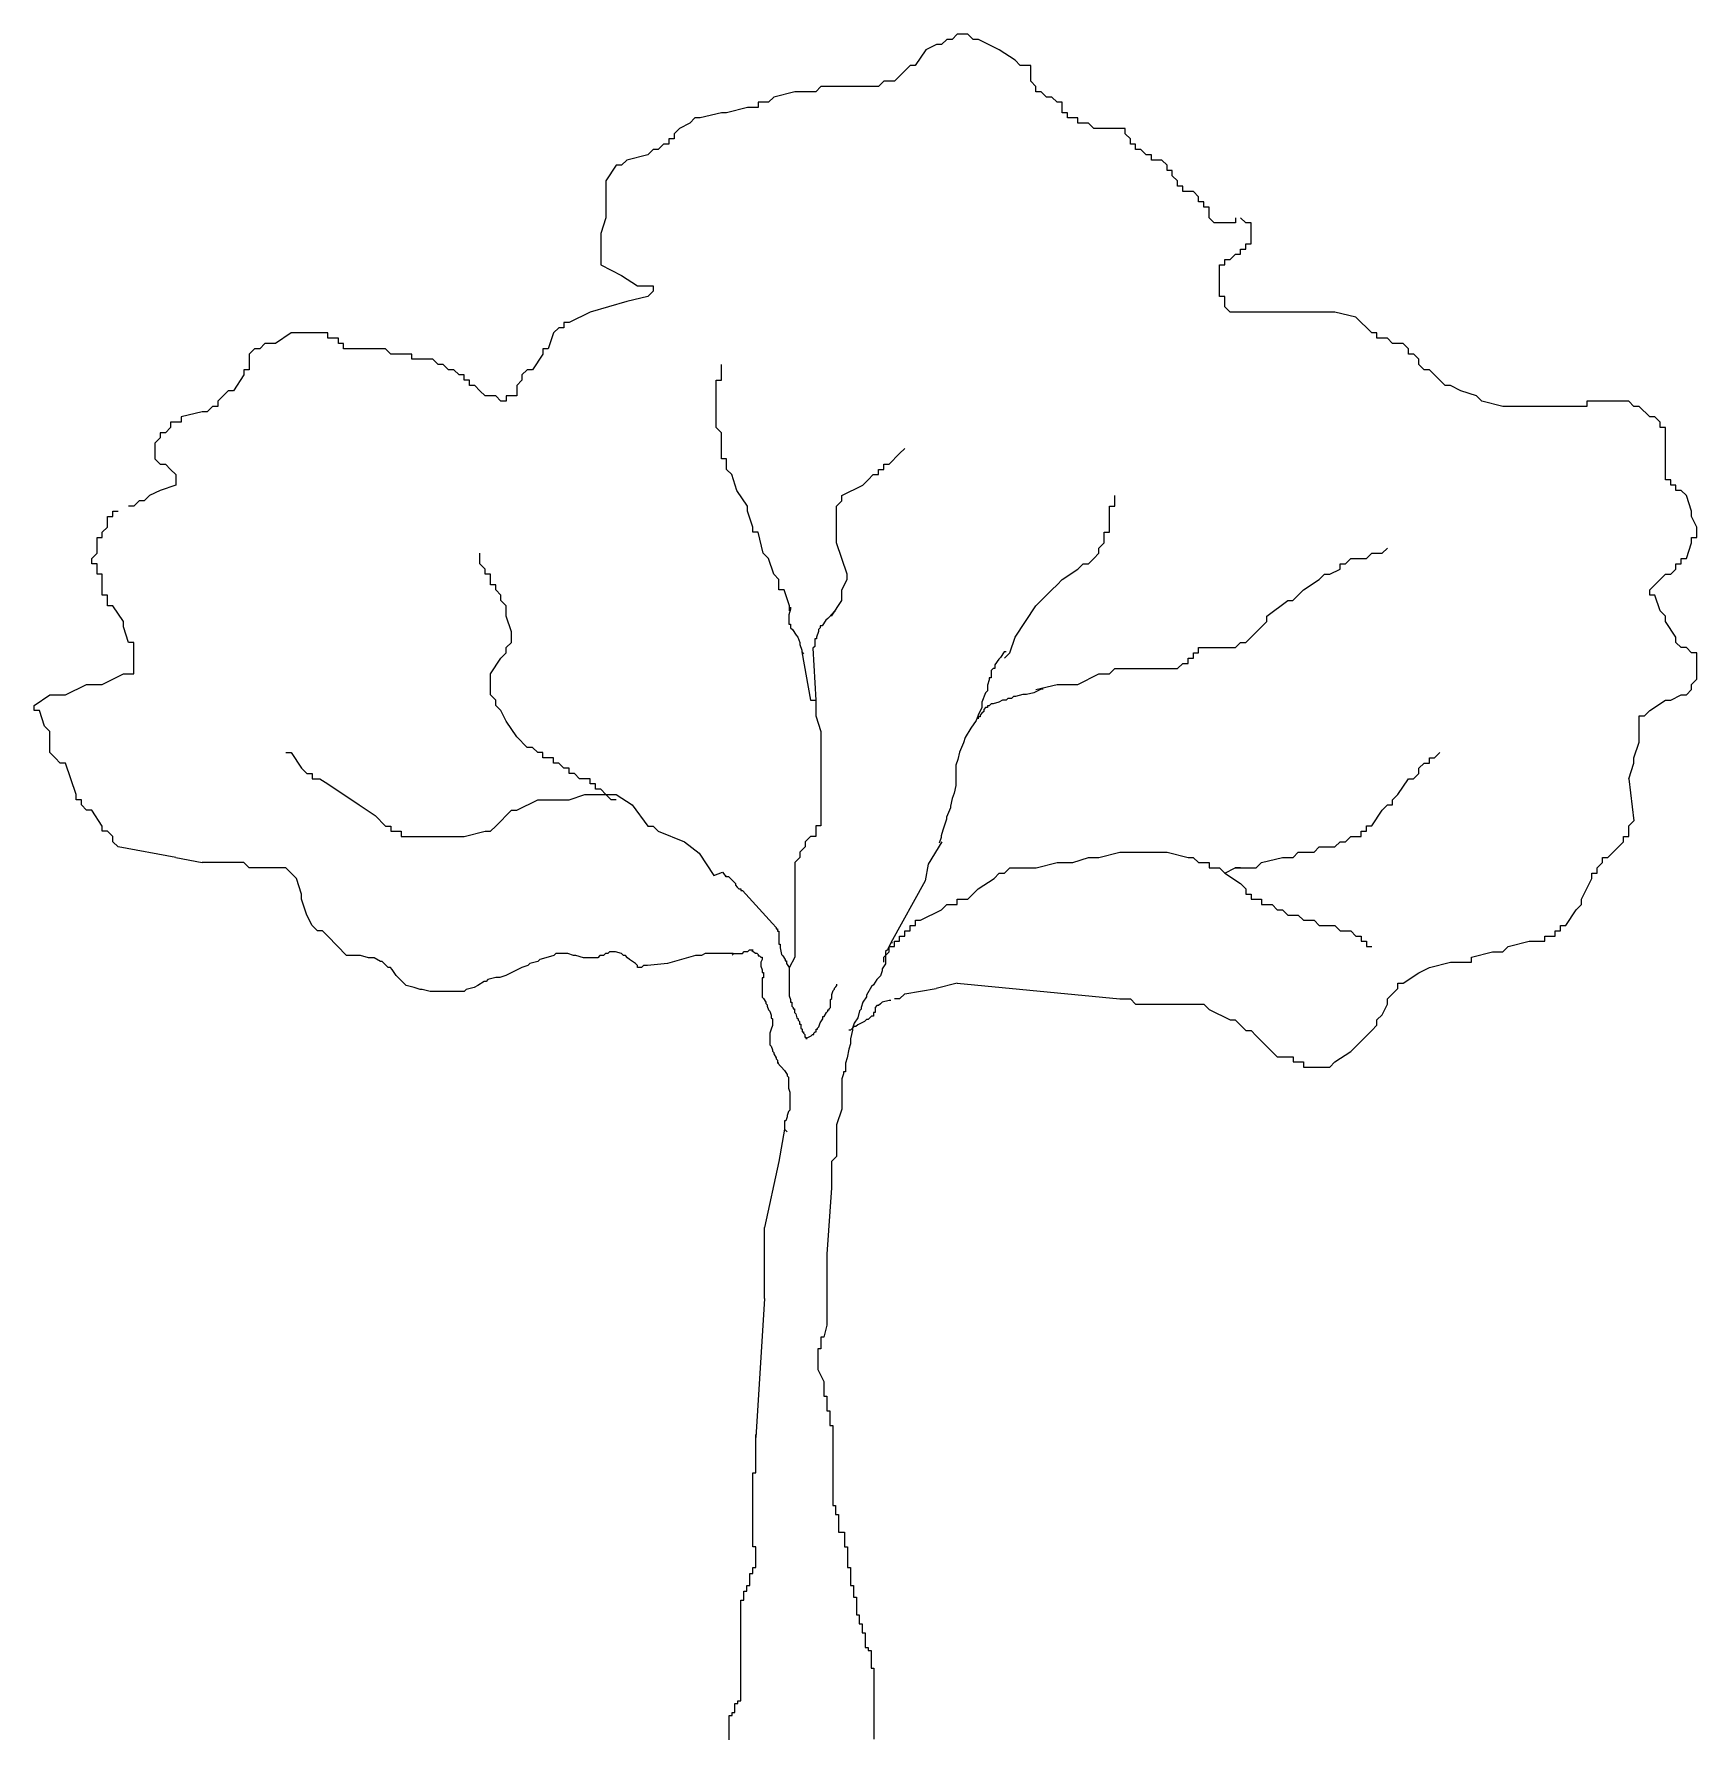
# Model space of a CAD drawing. Extents: x -1.95 to 2.72, y 0 to 4.79.
import ezdxf

# ---------------------------------------------------------------- set-up
doc = ezdxf.new("R2010")
doc.units = 0
doc.header["$MEASUREMENT"] = 0
doc.layers.add('P-ARVORE', color=2, linetype='CONTINUOUS')

msp = doc.modelspace()

# ---------------------------------------------------------------- linework, layer by layer
at = {"layer": 'P-ARVORE'}
for p, q in [((0.5526, 4.7472), (0.523, 4.703)), ((0.5821, 4.762), (0.5526, 4.7472)), ((0.5969, 4.762), (0.5821, 4.762)), ((0.6114, 4.7766), (0.5969, 4.762)), ((0.6261, 4.7766), (0.6114, 4.7766)), ((0.6409, 4.7914), (0.6261, 4.7766)), ((0.6705, 4.7914), (0.6409, 4.7914)), ((0.6853, 4.7766), (0.6705, 4.7914)), ((0.7001, 4.7766), (0.6853, 4.7766)), ((0.7589, 4.7472), (0.7001, 4.7766)), ((0.8033, 4.7178), (0.7589, 4.7472)), ((0.5082, 4.703), (0.4938, 4.6882)), ((0.523, 4.703), (0.5082, 4.703)), ((0.8177, 4.703), (0.8033, 4.7178)), ((0.8472, 4.703), (0.8177, 4.703)), ((0.8472, 4.6588), (0.8472, 4.703)), ((0.4346, 4.6588), (0.4198, 4.6439)), ((0.4642, 4.6588), (0.4346, 4.6588)), ((0.479, 4.6736), (0.4642, 4.6588)), ((0.4938, 4.6882), (0.479, 4.6736)), ((0.862, 4.6439), (0.8472, 4.6588)), ((0.1252, 4.6145), (0.1104, 4.6)), ((0.1843, 4.6294), (0.1252, 4.6145)), ((0.2431, 4.6294), (0.1843, 4.6294)), ((0.2579, 4.6439), (0.2431, 4.6294)), ((0.4198, 4.6439), (0.2579, 4.6439)), ((0.862, 4.6294), (0.862, 4.6439)), ((0.8768, 4.6294), (0.862, 4.6294)), ((0.8916, 4.6145), (0.8768, 4.6294)), ((0.9064, 4.6145), (0.8916, 4.6145)), ((0.9212, 4.6), (0.9064, 4.6145)), ((-0.096, 4.5558), (-0.1107, 4.5409)), ((-0.0812, 4.5558), (-0.096, 4.5558)), ((-0.022, 4.5703), (-0.0812, 4.5558)), ((-0.0076, 4.5703), (-0.022, 4.5703)), ((0.0516, 4.5851), (-0.0076, 4.5703)), ((0.0812, 4.5851), (0.0516, 4.5851)), ((0.1104, 4.6), (0.0812, 4.6)), ((0.0812, 4.6), (0.0812, 4.5851)), ((0.9356, 4.6), (0.9212, 4.6)), ((0.9356, 4.5703), (0.9356, 4.6)), ((0.9504, 4.5703), (0.9356, 4.5703)), ((0.9504, 4.5558), (0.9504, 4.5703)), ((0.98, 4.5558), (0.9504, 4.5558)), ((0.98, 4.5409), (0.98, 4.5558)), ((-0.1399, 4.5261), (-0.1547, 4.5115)), ((-0.1547, 4.5115), (-0.1547, 4.4967)), ((-0.1107, 4.5409), (-0.1399, 4.5261)), ((1.0096, 4.5409), (0.98, 4.5409)), ((1.0244, 4.5261), (1.0096, 4.5409)), ((1.1127, 4.5261), (1.0244, 4.5261)), ((1.1127, 4.5115), (1.1127, 4.5261)), ((1.1275, 4.4967), (1.1127, 4.5115)), ((-0.2139, 4.4673), (-0.2283, 4.4525)), ((-0.1991, 4.4673), (-0.2139, 4.4673)), ((-0.1843, 4.4819), (-0.1991, 4.4673)), ((-0.1695, 4.4819), (-0.1843, 4.4819)), ((-0.1547, 4.4967), (-0.1695, 4.4967)), ((-0.1695, 4.4967), (-0.1695, 4.4819)), ((1.1275, 4.4819), (1.1275, 4.4967)), ((1.1419, 4.4819), (1.1275, 4.4819)), ((1.1419, 4.4673), (1.1419, 4.4819)), ((1.1567, 4.4673), (1.1419, 4.4673)), ((1.1715, 4.4525), (1.1567, 4.4673)), ((-0.3171, 4.4231), (-0.3463, 4.3789)), ((-0.3023, 4.4231), (-0.3171, 4.4231)), ((-0.2875, 4.4376), (-0.3023, 4.4231)), ((-0.2283, 4.4525), (-0.2875, 4.4376)), ((1.1863, 4.4525), (1.1715, 4.4525)), ((1.1863, 4.4376), (1.1863, 4.4525)), ((1.2159, 4.4376), (1.1863, 4.4376)), ((1.2307, 4.4231), (1.2159, 4.4376)), ((1.2307, 4.4083), (1.2307, 4.4231)), ((-0.3463, 4.3789), (-0.3463, 4.2756)), ((1.2451, 4.4083), (1.2307, 4.4083)), ((1.2451, 4.3934), (1.2451, 4.4083)), ((1.2599, 4.3789), (1.2451, 4.3934)), ((1.2599, 4.364), (1.2599, 4.3789)), ((1.2747, 4.364), (1.2599, 4.364)), ((1.2747, 4.3492), (1.2747, 4.364)), ((1.3042, 4.3492), (1.2747, 4.3492)), ((1.319, 4.3346), (1.3042, 4.3492)), ((1.319, 4.3198), (1.319, 4.3346)), ((1.3338, 4.3198), (1.319, 4.3198)), ((1.3338, 4.305), (1.3338, 4.3198)), ((-0.3463, 4.2756), (-0.361, 4.2314)), ((1.3482, 4.305), (1.3338, 4.305)), ((1.3482, 4.2756), (1.3482, 4.305)), ((1.363, 4.261), (1.3482, 4.2756)), ((1.4222, 4.2756), (1.4222, 4.261)), ((1.4514, 4.261), (1.437, 4.2756)), ((-0.361, 4.2314), (-0.361, 4.1429)), ((1.4222, 4.261), (1.363, 4.261)), ((1.4662, 4.261), (1.4514, 4.261)), ((1.4662, 4.202), (1.4662, 4.261)), ((1.4074, 4.1578), (1.4222, 4.1726)), ((1.4222, 4.1726), (1.437, 4.1726)), ((1.437, 4.1726), (1.437, 4.1871)), ((1.437, 4.1871), (1.4514, 4.1871)), ((1.4514, 4.1871), (1.4514, 4.202)), ((1.4514, 4.202), (1.4662, 4.202)), ((-0.361, 4.1429), (-0.3023, 4.1135)), ((1.3778, 4.0545), (1.3778, 4.1429)), ((1.3778, 4.1429), (1.3926, 4.1429)), ((1.3926, 4.1429), (1.3926, 4.1578)), ((1.3926, 4.1578), (1.4074, 4.1578)), ((-0.3023, 4.1135), (-0.2579, 4.0841)), ((-0.2579, 4.0841), (-0.2139, 4.0841)), ((-0.2139, 4.0841), (-0.2139, 4.0693)), ((-0.2875, 4.0399), (-0.3906, 4.0103)), ((-0.2283, 4.0545), (-0.2875, 4.0399)), ((-0.2139, 4.0693), (-0.2283, 4.0545)), ((1.3926, 4.0545), (1.3778, 4.0545)), ((1.3926, 4.0251), (1.3926, 4.0545)), ((-0.4494, 3.9809), (-0.4642, 3.9809)), ((-0.4642, 3.9809), (-0.4642, 3.966)), ((-0.3906, 4.0103), (-0.4494, 3.9809)), ((1.4074, 4.0103), (1.3926, 4.0251)), ((1.7021, 4.0103), (1.4074, 4.0103)), ((1.7609, 3.9957), (1.7021, 4.0103)), ((1.7609, 3.9957), (1.8052, 3.9515)), ((-1.2307, 3.9515), (-1.2747, 3.9218)), ((-1.1275, 3.9515), (-1.2307, 3.9515)), ((-1.1275, 3.9366), (-1.1275, 3.9515)), ((-1.0979, 3.9366), (-1.1275, 3.9366)), ((-1.0979, 3.9218), (-1.0979, 3.9366)), ((-0.4938, 3.9515), (-0.5086, 3.9073)), ((-0.479, 3.966), (-0.4938, 3.9515)), ((-0.4642, 3.966), (-0.479, 3.966)), ((1.82, 3.9515), (1.8052, 3.9515)), ((1.82, 3.9366), (1.82, 3.9515)), ((1.8496, 3.9366), (1.82, 3.9366)), ((1.864, 3.9218), (1.8496, 3.9366)), ((-1.3338, 3.9073), (-1.3486, 3.8924)), ((-1.3486, 3.8924), (-1.3486, 3.8482)), ((-1.319, 3.9073), (-1.3338, 3.9073)), ((-1.3042, 3.9218), (-1.319, 3.9073)), ((-1.2747, 3.9218), (-1.3042, 3.9218)), ((-1.0831, 3.9218), (-1.0979, 3.9218)), ((-1.0831, 3.9073), (-1.0831, 3.9218)), ((-0.9652, 3.9073), (-1.0831, 3.9073)), ((-0.9508, 3.8924), (-0.9652, 3.9073)), ((-0.8916, 3.8924), (-0.9508, 3.8924)), ((-0.8916, 3.8779), (-0.8916, 3.8924)), ((-0.5234, 3.8924), (-0.5526, 3.8482)), ((-0.5086, 3.9073), (-0.5234, 3.9073)), ((-0.5234, 3.9073), (-0.5234, 3.8924)), ((1.8936, 3.9218), (1.864, 3.9218)), ((1.9084, 3.9073), (1.8936, 3.9218)), ((1.9084, 3.8924), (1.9084, 3.9073)), ((1.9232, 3.8924), (1.9084, 3.8924)), ((1.938, 3.8779), (1.9232, 3.8924)), ((-1.3486, 3.8482), (-1.3634, 3.8482)), ((-1.3634, 3.8482), (-1.3634, 3.8336)), ((-0.8328, 3.8779), (-0.8916, 3.8779)), ((-0.818, 3.863), (-0.8328, 3.8779)), ((-0.8033, 3.863), (-0.818, 3.863)), ((-0.7885, 3.8482), (-0.8033, 3.863)), ((-0.7737, 3.8482), (-0.7885, 3.8482)), ((-0.7589, 3.8336), (-0.7737, 3.8482)), ((-0.5674, 3.8482), (-0.5821, 3.8336)), ((-0.5526, 3.8482), (-0.5674, 3.8482)), ((-0.022, 3.8188), (-0.022, 3.863)), ((1.938, 3.863), (1.938, 3.8779)), ((1.9528, 3.8482), (1.938, 3.863)), ((1.9672, 3.8482), (1.9528, 3.8482)), ((1.982, 3.8336), (1.9672, 3.8482)), ((-1.4074, 3.7894), (-1.437, 3.7598)), ((-1.3926, 3.7894), (-1.4074, 3.7894)), ((-1.3634, 3.8336), (-1.3926, 3.7894)), ((-0.7445, 3.8336), (-0.7589, 3.8336)), ((-0.7445, 3.8188), (-0.7445, 3.8336)), ((-0.7297, 3.8188), (-0.7445, 3.8188)), ((-0.7297, 3.804), (-0.7297, 3.8188)), ((-0.7149, 3.804), (-0.7297, 3.804)), ((-0.7001, 3.7894), (-0.7149, 3.804)), ((-0.6853, 3.7746), (-0.7001, 3.7894)), ((-0.5821, 3.8188), (-0.5969, 3.804)), ((-0.5969, 3.804), (-0.5969, 3.7746)), ((-0.5821, 3.8336), (-0.5821, 3.8188)), ((-0.0368, 3.6861), (-0.0368, 3.8188)), ((-0.0368, 3.8188), (-0.022, 3.8188)), ((2.0115, 3.804), (1.982, 3.8336)), ((2.0263, 3.804), (2.0115, 3.804)), ((2.0559, 3.7894), (2.0263, 3.804)), ((2.0999, 3.7746), (2.0559, 3.7894)), ((-1.4518, 3.7452), (-1.4666, 3.7304)), ((-1.437, 3.7452), (-1.4518, 3.7452)), ((-1.437, 3.7598), (-1.437, 3.7452)), ((-0.6557, 3.7746), (-0.6853, 3.7746)), ((-0.6413, 3.7598), (-0.6557, 3.7746)), ((-0.6265, 3.7598), (-0.6413, 3.7598)), ((-0.5969, 3.7746), (-0.6265, 3.7746)), ((-0.6265, 3.7746), (-0.6265, 3.7598)), ((2.1147, 3.7598), (2.0999, 3.7746)), ((2.1735, 3.7452), (2.1147, 3.7598)), ((2.4094, 3.7452), (2.1735, 3.7452)), ((2.5273, 3.7598), (2.4094, 3.7598)), ((2.4094, 3.7598), (2.4094, 3.7452)), ((2.5421, 3.7452), (2.5273, 3.7598)), ((2.5569, 3.7452), (2.5421, 3.7452)), ((2.5865, 3.7155), (2.5569, 3.7452)), ((-1.5401, 3.701), (-1.5697, 3.701)), ((-1.5697, 3.701), (-1.5697, 3.6861)), ((-1.481, 3.7304), (-1.5401, 3.7155)), ((-1.5401, 3.7155), (-1.5401, 3.701)), ((-1.4666, 3.7304), (-1.481, 3.7304)), ((2.6009, 3.7155), (2.5865, 3.7155)), ((2.6157, 3.701), (2.6009, 3.7155)), ((2.6157, 3.6861), (2.6157, 3.701)), ((-1.5989, 3.6567), (-1.6137, 3.6419)), ((-1.5841, 3.6713), (-1.5989, 3.6713)), ((-1.5989, 3.6713), (-1.5989, 3.6567)), ((-1.5697, 3.6861), (-1.5841, 3.6713)), ((-0.022, 3.6713), (-0.0368, 3.6861)), ((-0.022, 3.5977), (-0.022, 3.6713)), ((2.6305, 3.6861), (2.6157, 3.6861)), ((2.6305, 3.5389), (2.6305, 3.6861)), ((-1.6137, 3.6419), (-1.6137, 3.5977)), ((-1.6137, 3.5977), (-1.5989, 3.5829)), ((-0.0076, 3.5977), (-0.022, 3.5977)), ((-0.0076, 3.5683), (-0.0076, 3.5977)), ((0.4494, 3.5829), (0.479, 3.6125)), ((0.479, 3.6125), (0.4938, 3.6271)), ((-1.5989, 3.5829), (-1.5841, 3.5829)), ((-1.5841, 3.5829), (-1.5697, 3.5683)), ((-1.5697, 3.5683), (-1.5549, 3.5535)), ((-1.5549, 3.5535), (-1.5549, 3.5241)), ((0.0072, 3.5535), (-0.0076, 3.5683)), ((0.022, 3.5092), (0.0072, 3.5535)), ((0.3906, 3.5389), (0.405, 3.5535)), ((0.405, 3.5535), (0.4198, 3.5535)), ((0.4198, 3.5535), (0.4198, 3.5683)), ((0.4198, 3.5683), (0.4346, 3.5683)), ((0.4346, 3.5683), (0.4346, 3.5829)), ((0.4346, 3.5829), (0.4494, 3.5829)), ((-1.5989, 3.5092), (-1.6285, 3.4947)), ((-1.5549, 3.5241), (-1.5989, 3.5092)), ((0.0516, 3.465), (0.022, 3.5092)), ((0.3167, 3.4947), (0.3758, 3.5241)), ((0.3758, 3.5241), (0.3906, 3.5389)), ((2.6453, 3.5389), (2.6305, 3.5389)), ((2.6453, 3.5241), (2.6453, 3.5389)), ((2.6601, 3.5241), (2.6453, 3.5241)), ((2.6601, 3.5092), (2.6601, 3.5241)), ((2.6749, 3.5092), (2.6601, 3.5092)), ((2.6896, 3.4947), (2.6749, 3.5092)), ((-1.6729, 3.465), (-1.6873, 3.465)), ((-1.6581, 3.4799), (-1.6729, 3.465)), ((-1.6433, 3.4799), (-1.6581, 3.4799)), ((-1.6285, 3.4947), (-1.6433, 3.4799)), ((0.0516, 3.4505), (0.0516, 3.465)), ((0.3019, 3.465), (0.3167, 3.4799)), ((0.3019, 3.362), (0.3019, 3.465)), ((0.3167, 3.4799), (0.3167, 3.4947)), ((1.0683, 3.3914), (1.0683, 3.465)), ((1.0683, 3.465), (1.0831, 3.465)), ((1.0831, 3.465), (1.0831, 3.4947)), ((2.7041, 3.4505), (2.6896, 3.4947)), ((-1.7612, 3.3914), (-1.7464, 3.4062)), ((-1.7464, 3.4062), (-1.7464, 3.4356)), ((-1.7464, 3.4356), (-1.7317, 3.4356)), ((-1.7317, 3.4356), (-1.7317, 3.4505)), ((-1.7317, 3.4505), (-1.7169, 3.4505)), ((0.0664, 3.4062), (0.0516, 3.4505)), ((0.0664, 3.3914), (0.0664, 3.4062)), ((2.7041, 3.4356), (2.7041, 3.4505)), ((2.7188, 3.4062), (2.7041, 3.4356)), ((2.7188, 3.3766), (2.7188, 3.4062)), ((-1.776, 3.3324), (-1.776, 3.3766)), ((-1.776, 3.3766), (-1.7612, 3.3766)), ((-1.7612, 3.3766), (-1.7612, 3.3914)), ((0.0812, 3.3914), (0.0664, 3.3914)), ((0.0956, 3.3324), (0.0812, 3.3914)), ((0.3315, 3.2736), (0.3019, 3.362)), ((1.0388, 3.3472), (1.0536, 3.362)), ((1.0536, 3.362), (1.0536, 3.3914)), ((1.0536, 3.3914), (1.0683, 3.3914)), ((2.6896, 3.3178), (2.7041, 3.362)), ((2.7041, 3.362), (2.7041, 3.3766)), ((2.7041, 3.3766), (2.7188, 3.3766)), ((-1.7904, 3.3178), (-1.776, 3.3324)), ((-1.7904, 3.303), (-1.7904, 3.3178)), ((-0.7001, 3.303), (-0.7001, 3.3324)), ((0.1104, 3.3178), (0.0956, 3.3324)), ((0.1252, 3.2736), (0.1104, 3.3178)), ((1.0096, 3.303), (1.0244, 3.3178)), ((1.0244, 3.3178), (1.0388, 3.3324)), ((1.0388, 3.3324), (1.0388, 3.3472)), ((1.7317, 3.303), (1.7464, 3.3178)), ((1.7464, 3.3178), (1.7904, 3.3178)), ((1.7904, 3.3178), (1.8052, 3.3324)), ((1.8052, 3.3324), (1.8348, 3.3324)), ((1.8348, 3.3324), (1.8496, 3.3472)), ((2.6749, 3.303), (2.6749, 3.3178)), ((2.6749, 3.3178), (2.6896, 3.3178)), ((-1.776, 3.303), (-1.7904, 3.303)), ((-1.776, 3.2736), (-1.776, 3.303)), ((-1.7612, 3.2736), (-1.776, 3.2736)), ((-1.7612, 3.2145), (-1.7612, 3.2736)), ((-0.6853, 3.2881), (-0.7001, 3.303)), ((-0.6853, 3.2736), (-0.6853, 3.2881)), ((-0.6705, 3.2736), (-0.6853, 3.2736)), ((-0.6705, 3.2439), (-0.6705, 3.2736)), ((0.1399, 3.2587), (0.1252, 3.2736)), ((0.3315, 3.2587), (0.3315, 3.2736)), ((0.9356, 3.2587), (0.98, 3.2881)), ((0.98, 3.2881), (0.9948, 3.303)), ((0.9948, 3.303), (1.0096, 3.303)), ((1.6577, 3.2587), (1.6725, 3.2736)), ((1.6725, 3.2736), (1.6873, 3.2736)), ((1.6873, 3.2736), (1.7169, 3.2881)), ((1.7169, 3.2881), (1.7169, 3.303)), ((1.7169, 3.303), (1.7317, 3.303)), ((2.5865, 3.2294), (2.6305, 3.2736)), ((2.6305, 3.2736), (2.6453, 3.2736)), ((2.6453, 3.2736), (2.6601, 3.2881)), ((2.6601, 3.2881), (2.6601, 3.303)), ((2.6601, 3.303), (2.6749, 3.303)), ((-1.7464, 3.2145), (-1.7612, 3.2145)), ((-1.7464, 3.1851), (-1.7464, 3.2145)), ((-0.6557, 3.2439), (-0.6705, 3.2439)), ((-0.6557, 3.2294), (-0.6557, 3.2439)), ((-0.6413, 3.2145), (-0.6557, 3.2294)), ((-0.6413, 3.1997), (-0.6413, 3.2145)), ((0.1399, 3.2294), (0.1399, 3.2587)), ((0.1547, 3.2294), (0.1399, 3.2294)), ((0.1695, 3.1851), (0.1547, 3.2294)), ((0.3167, 3.2294), (0.3315, 3.2587)), ((0.3167, 3.1997), (0.3167, 3.2294)), ((0.8768, 3.1997), (0.9064, 3.2294)), ((0.9064, 3.2294), (0.9212, 3.2439)), ((0.9212, 3.2439), (0.9356, 3.2587)), ((1.5841, 3.1997), (1.6137, 3.2294)), ((1.6137, 3.2294), (1.6577, 3.2587)), ((2.5865, 3.2145), (2.5865, 3.2294)), ((2.6009, 3.2145), (2.5865, 3.2145)), ((2.6157, 3.1703), (2.6009, 3.2145)), ((-1.7317, 3.1851), (-1.7464, 3.1851)), ((-1.7021, 3.1409), (-1.7317, 3.1851)), ((-0.6265, 3.1851), (-0.6413, 3.1997)), ((-0.6265, 3.1557), (-0.6265, 3.1851)), ((0.1725, 3.1754), (0.1673, 3.1598)), ((0.1695, 3.1703), (0.1695, 3.1851)), ((0.1725, 3.1807), (0.1725, 3.1754)), ((0.2926, 3.165), (0.2768, 3.1493)), ((0.2875, 3.1557), (0.3167, 3.1997)), ((0.2977, 3.1702), (0.2926, 3.165)), ((0.8325, 3.1409), (0.862, 3.1851)), ((0.862, 3.1851), (0.8768, 3.1997)), ((1.5106, 3.1557), (1.5693, 3.1997)), ((1.5693, 3.1997), (1.5841, 3.1997)), ((2.6305, 3.1557), (2.6157, 3.1703)), ((-1.7021, 3.1261), (-1.7021, 3.1409)), ((-1.6873, 3.0819), (-1.7021, 3.1261)), ((-0.6117, 3.1115), (-0.6265, 3.1557)), ((0.1673, 3.1598), (0.1673, 3.1336)), ((0.1673, 3.1336), (0.1725, 3.1336)), ((0.1725, 3.1336), (0.1725, 3.1232)), ((0.1725, 3.1232), (0.1776, 3.118)), ((0.1776, 3.118), (0.1882, 3.1023)), ((0.256, 3.1232), (0.2508, 3.118)), ((0.2508, 3.118), (0.2508, 3.1127)), ((0.2611, 3.1284), (0.256, 3.1284)), ((0.256, 3.1284), (0.256, 3.1232)), ((0.2717, 3.1441), (0.2611, 3.1284)), ((0.2768, 3.1493), (0.2717, 3.1441)), ((0.8033, 3.0967), (0.8325, 3.1409)), ((1.4514, 3.0819), (1.4958, 3.1261)), ((1.4958, 3.1261), (1.5106, 3.1409)), ((1.5106, 3.1409), (1.5106, 3.1557)), ((2.6305, 3.1409), (2.6305, 3.1557)), ((2.6601, 3.0967), (2.6305, 3.1409)), ((-1.6729, 3.0819), (-1.6873, 3.0819)), ((-1.6729, 2.9934), (-1.6729, 3.0819)), ((-0.6265, 3.0673), (-0.6117, 3.0819)), ((-0.6117, 3.0819), (-0.6117, 3.1115)), ((0.1882, 3.1023), (0.1933, 3.0971)), ((0.1933, 3.0971), (0.1985, 3.0814)), ((0.1985, 3.0814), (0.1985, 3.0761)), ((0.1985, 3.0761), (0.2037, 3.0605)), ((0.2403, 3.0709), (0.2351, 3.0657)), ((0.2454, 3.0918), (0.2403, 3.0918)), ((0.2403, 3.0918), (0.2403, 3.0709)), ((0.2508, 3.1127), (0.2454, 3.0971)), ((0.2454, 3.0971), (0.2454, 3.0918)), ((0.7885, 3.0525), (0.8033, 3.0967)), ((1.4222, 3.0673), (1.437, 3.0819)), ((1.437, 3.0819), (1.4514, 3.0819)), ((2.6601, 3.0819), (2.6601, 3.0967)), ((2.6749, 3.0673), (2.6601, 3.0819)), ((-0.6705, 2.9934), (-0.6413, 3.0376)), ((-0.6413, 3.0376), (-0.6265, 3.0525)), ((-0.6265, 3.0525), (-0.6265, 3.0673)), ((0.2037, 3.0605), (0.2037, 3.0552)), ((0.2037, 3.0552), (0.2091, 3.0502)), ((0.2037, 3.0552), (0.2284, 2.9199)), ((0.2351, 3.0657), (0.2431, 2.9199)), ((0.7572, 3.0345), (0.7466, 3.0188)), ((0.7624, 3.0398), (0.7572, 3.0345)), ((0.7727, 3.0552), (0.7624, 3.0398)), ((0.7781, 3.0552), (0.7727, 3.0552)), ((0.7737, 3.0376), (0.7885, 3.0525)), ((1.2599, 3.0082), (1.2747, 3.0231)), ((1.2747, 3.0231), (1.2895, 3.0231)), ((1.2895, 3.0231), (1.2895, 3.0376)), ((1.2895, 3.0376), (1.3042, 3.0376)), ((1.3042, 3.0376), (1.3042, 3.0525)), ((1.3042, 3.0525), (1.319, 3.0525)), ((1.319, 3.0525), (1.319, 3.0673)), ((1.319, 3.0673), (1.4222, 3.0673)), ((2.6896, 3.0673), (2.6749, 3.0673)), ((2.7041, 3.0525), (2.6896, 3.0673)), ((2.7188, 3.0525), (2.7041, 3.0525)), ((2.7188, 2.9789), (2.7188, 3.0525)), ((-1.7612, 2.964), (-1.7021, 2.9934)), ((-1.7021, 2.9934), (-1.6729, 2.9934)), ((-0.6705, 2.9346), (-0.6705, 2.9934)), ((0.7309, 2.977), (0.7258, 2.9614)), ((0.7363, 2.9823), (0.7309, 2.9823)), ((0.7309, 2.9823), (0.7309, 2.977)), ((0.7415, 3.0084), (0.7363, 3.0032)), ((0.7363, 3.0032), (0.7363, 2.9823)), ((0.7466, 3.0084), (0.7415, 3.0084)), ((0.7466, 3.0188), (0.7466, 3.0084)), ((0.98, 2.964), (1.0388, 2.9934)), ((1.0388, 2.9934), (1.0683, 2.9934)), ((1.0683, 2.9934), (1.0831, 3.0082)), ((1.0831, 3.0082), (1.2599, 3.0082)), ((2.7041, 2.964), (2.7188, 2.9789)), ((-1.9528, 2.905), (-1.9084, 2.9346)), ((-1.9084, 2.9346), (-1.8644, 2.9346)), ((-1.8644, 2.9346), (-1.8052, 2.964)), ((-1.8052, 2.964), (-1.7612, 2.964)), ((-0.6557, 2.9198), (-0.6705, 2.9346)), ((0.7206, 2.9405), (0.71, 2.9143)), ((0.7258, 2.9457), (0.7206, 2.9405)), ((0.7258, 2.9614), (0.7258, 2.9457)), ((0.7832, 2.9248), (0.7781, 2.9196)), ((0.7935, 2.9248), (0.7832, 2.9248)), ((0.799, 2.93), (0.7935, 2.9248)), ((0.8041, 2.93), (0.799, 2.93)), ((0.825, 2.9352), (0.8041, 2.93)), ((0.8353, 2.9352), (0.825, 2.9352)), ((0.8562, 2.9405), (0.8353, 2.9352)), ((0.877, 2.9509), (0.8562, 2.9405)), ((0.862, 2.9492), (0.9212, 2.964)), ((0.8825, 2.9509), (0.877, 2.9509)), ((0.9212, 2.964), (0.98, 2.964)), ((2.6453, 2.9198), (2.6749, 2.9346)), ((2.6749, 2.9346), (2.6896, 2.9346)), ((2.6896, 2.9346), (2.7041, 2.9492)), ((2.7041, 2.9492), (2.7041, 2.964)), ((-1.9528, 2.8904), (-1.9528, 2.905)), ((-1.938, 2.8904), (-1.9528, 2.8904)), ((-1.9232, 2.8462), (-1.938, 2.8904)), ((-0.6557, 2.905), (-0.6557, 2.9198)), ((-0.6413, 2.8904), (-0.6557, 2.905)), ((-0.6265, 2.8607), (-0.6413, 2.8904)), ((0.2284, 2.9199), (0.2431, 2.9199)), ((0.2431, 2.9199), (0.2431, 2.8757)), ((0.6997, 2.8779), (0.6943, 2.8623)), ((0.71, 2.8986), (0.6997, 2.8779)), ((0.71, 2.8832), (0.7049, 2.8779)), ((0.7049, 2.8779), (0.7049, 2.8727)), ((0.71, 2.9143), (0.71, 2.8986)), ((0.7152, 2.8882), (0.71, 2.8832)), ((0.7206, 2.8986), (0.7152, 2.8934)), ((0.7152, 2.8934), (0.7152, 2.8882)), ((0.7258, 2.8986), (0.7206, 2.8986)), ((0.7309, 2.9039), (0.7258, 2.9039)), ((0.7258, 2.9039), (0.7258, 2.8986)), ((0.7363, 2.9091), (0.7309, 2.9039)), ((0.7415, 2.9091), (0.7363, 2.9091)), ((0.7572, 2.9143), (0.7415, 2.9091)), ((0.7675, 2.9196), (0.7572, 2.9143)), ((0.7781, 2.9196), (0.7675, 2.9196)), ((2.5717, 2.8756), (2.5865, 2.8904)), ((2.5865, 2.8904), (2.6305, 2.9198)), ((2.6305, 2.9198), (2.6453, 2.9198)), ((-1.9084, 2.8313), (-1.9232, 2.8462)), ((-1.9084, 2.7726), (-1.9084, 2.8313)), ((-0.5969, 2.8168), (-0.6265, 2.8607)), ((0.2431, 2.8757), (0.2578, 2.8315)), ((0.2578, 2.8315), (0.2578, 2.5662)), ((0.6789, 2.8413), (0.6631, 2.8152)), ((0.6943, 2.8623), (0.6789, 2.8413)), ((0.7049, 2.8727), (0.6997, 2.8727)), ((0.6997, 2.8727), (0.6997, 2.8675)), ((2.5569, 2.802), (2.5569, 2.8756)), ((2.5569, 2.8756), (2.5717, 2.8756)), ((-0.5674, 2.7871), (-0.5969, 2.8168)), ((-0.5526, 2.7871), (-0.5674, 2.7871)), ((-0.5378, 2.7726), (-0.5526, 2.7871)), ((0.658, 2.7995), (0.6474, 2.7734)), ((0.6631, 2.8152), (0.658, 2.7995)), ((2.5421, 2.7577), (2.5569, 2.802)), ((-1.8936, 2.7577), (-1.9084, 2.7726)), ((-1.8792, 2.7429), (-1.8936, 2.7577)), ((-1.8644, 2.7429), (-1.8792, 2.7429)), ((-1.8348, 2.6545), (-1.8644, 2.7429)), ((-1.2455, 2.7726), (-1.2307, 2.7726)), ((-1.2307, 2.7726), (-1.2011, 2.7283)), ((-0.5234, 2.7726), (-0.5378, 2.7726)), ((-0.5234, 2.7577), (-0.5234, 2.7726)), ((-0.4938, 2.7577), (-0.5234, 2.7577)), ((-0.4938, 2.7429), (-0.4938, 2.7577)), ((-0.479, 2.7429), (-0.4938, 2.7429)), ((-0.4642, 2.7283), (-0.479, 2.7429)), ((0.6423, 2.7525), (0.6371, 2.7368)), ((0.6371, 2.7368), (0.6371, 2.6795)), ((0.6474, 2.7734), (0.6423, 2.7525)), ((1.9378, 2.7284), (1.9525, 2.743)), ((1.9525, 2.743), (1.9674, 2.743)), ((1.9674, 2.743), (1.9674, 2.7577)), ((1.9674, 2.7577), (1.9821, 2.7577)), ((1.9821, 2.7577), (1.9968, 2.7725)), ((2.5273, 2.6987), (2.5421, 2.7429)), ((2.5421, 2.7429), (2.5421, 2.7577)), ((-1.2011, 2.7283), (-1.1863, 2.7135)), ((-1.1863, 2.7135), (-1.1715, 2.7135)), ((-1.1715, 2.7135), (-1.1715, 2.6987)), ((-1.1715, 2.6987), (-1.1504, 2.6987)), ((-1.1504, 2.6987), (-1.1275, 2.6841)), ((-0.4494, 2.7283), (-0.4642, 2.7283)), ((-0.4494, 2.7135), (-0.4494, 2.7283)), ((-0.4346, 2.7135), (-0.4494, 2.7135)), ((-0.4202, 2.6987), (-0.4346, 2.7135)), ((-0.3906, 2.6987), (-0.4202, 2.6987)), ((-0.3906, 2.6841), (-0.3906, 2.6987)), ((1.879, 2.6547), (1.9084, 2.6989)), ((1.9084, 2.6989), (1.9231, 2.6989)), ((1.9231, 2.6989), (1.9378, 2.7137)), ((1.9378, 2.7137), (1.9378, 2.7284)), ((2.5273, 2.6987), (2.5421, 2.581)), ((-1.8348, 2.6399), (-1.8348, 2.6545)), ((-1.82, 2.6399), (-1.8348, 2.6399)), ((-1.82, 2.6251), (-1.82, 2.6399)), ((-1.1275, 2.6841), (-1.0391, 2.6251)), ((-0.5969, 2.6102), (-0.5378, 2.6399)), ((-0.5378, 2.6399), (-0.4494, 2.6399)), ((-0.4494, 2.6399), (-0.4054, 2.6545)), ((-0.4054, 2.6545), (-0.3171, 2.6545)), ((-0.3758, 2.6841), (-0.3906, 2.6841)), ((-0.3758, 2.6693), (-0.3758, 2.6841)), ((-0.361, 2.6693), (-0.3758, 2.6693)), ((-0.3463, 2.6545), (-0.361, 2.6693)), ((-0.3315, 2.6399), (-0.3463, 2.6545)), ((-0.3171, 2.6399), (-0.3315, 2.6399)), ((-0.3171, 2.6545), (-0.2727, 2.6251)), ((0.6266, 2.6429), (0.6214, 2.622)), ((0.6317, 2.6586), (0.6266, 2.6429)), ((0.6371, 2.6795), (0.6317, 2.6586)), ((1.8641, 2.64), (1.879, 2.6547)), ((1.8641, 2.6252), (1.8641, 2.64)), ((-1.8052, 2.6102), (-1.82, 2.6251)), ((-1.7904, 2.6102), (-1.8052, 2.6102)), ((-1.7612, 2.566), (-1.7904, 2.6102)), ((-1.0391, 2.6251), (-0.9948, 2.5957)), ((-0.9948, 2.5957), (-0.9652, 2.566)), ((-0.6557, 2.566), (-0.6117, 2.6102)), ((-0.6117, 2.6102), (-0.5969, 2.6102)), ((-0.2727, 2.6251), (-0.2283, 2.566)), ((0.6214, 2.6168), (0.6108, 2.5907)), ((0.6108, 2.5907), (0.6108, 2.5855)), ((0.6214, 2.622), (0.6214, 2.6168)), ((1.8053, 2.5662), (1.8347, 2.6105)), ((1.8347, 2.6105), (1.8494, 2.6252)), ((1.8494, 2.6252), (1.8641, 2.6252)), ((-1.7612, 2.5515), (-1.7612, 2.566)), ((-1.7464, 2.5515), (-1.7612, 2.5515)), ((-1.7317, 2.5366), (-1.7464, 2.5515)), ((-0.9652, 2.566), (-0.9508, 2.566)), ((-0.9508, 2.566), (-0.9508, 2.5515)), ((-0.9508, 2.5515), (-0.9212, 2.5515)), ((-0.9212, 2.5515), (-0.9212, 2.5366)), ((-0.7445, 2.5366), (-0.6853, 2.5515)), ((-0.6853, 2.5515), (-0.6705, 2.5515)), ((-0.6705, 2.5515), (-0.6557, 2.566)), ((-0.2283, 2.566), (-0.2139, 2.566)), ((-0.2139, 2.566), (-0.1991, 2.5515)), ((-0.1991, 2.5515), (-0.1252, 2.5218)), ((0.2578, 2.5662), (0.2431, 2.5662)), ((0.2431, 2.5662), (0.2431, 2.5367)), ((0.6005, 2.5541), (0.5954, 2.5386)), ((0.6108, 2.5855), (0.6005, 2.5541)), ((1.7757, 2.5367), (1.7757, 2.5515)), ((1.7757, 2.5515), (1.7904, 2.5515)), ((1.7904, 2.5515), (1.7904, 2.5662)), ((1.7904, 2.5662), (1.8053, 2.5662)), ((2.5274, 2.5662), (2.5421, 2.581)), ((2.5274, 2.5367), (2.5274, 2.5662)), ((-1.7317, 2.5218), (-1.7317, 2.5366)), ((-1.7169, 2.5072), (-1.7317, 2.5218)), ((-1.5549, 2.4776), (-1.7169, 2.5072)), ((-0.9212, 2.5366), (-0.7445, 2.5366)), ((-0.1252, 2.5218), (-0.0842, 2.4899)), ((0.2137, 2.5073), (0.199, 2.4925)), ((0.2284, 2.5367), (0.2137, 2.522)), ((0.2137, 2.522), (0.2137, 2.5073)), ((0.2431, 2.5367), (0.2284, 2.5367)), ((0.5972, 2.5211), (0.5595, 2.4585)), ((0.5954, 2.5334), (0.59, 2.5177)), ((0.5954, 2.5386), (0.5954, 2.5334)), ((1.6432, 2.4925), (1.6579, 2.5073)), ((1.6579, 2.5073), (1.702, 2.5073)), ((1.702, 2.5073), (1.7169, 2.522)), ((1.7169, 2.522), (1.7316, 2.522)), ((1.7316, 2.522), (1.7463, 2.5367)), ((1.7463, 2.5367), (1.7757, 2.5367)), ((2.4684, 2.4778), (2.5124, 2.522)), ((2.5124, 2.522), (2.5124, 2.5367)), ((2.5124, 2.5367), (2.5274, 2.5367)), ((-1.5549, 2.4776), (-1.481, 2.463)), ((-1.3632, 2.463), (-1.481, 2.463)), ((-1.3485, 2.4483), (-1.3632, 2.463)), ((-1.2452, 2.4483), (-1.3485, 2.4483)), ((-1.2158, 2.4188), (-1.2452, 2.4483)), ((-0.0842, 2.4899), (-0.0435, 2.4274)), ((0.199, 2.4778), (0.1841, 2.463)), ((0.1841, 2.463), (0.1841, 2.1978)), ((0.199, 2.4925), (0.199, 2.4778)), ((0.5595, 2.4585), (0.5503, 2.4117)), ((0.7737, 2.4335), (0.7884, 2.4483)), ((0.7884, 2.4483), (0.8621, 2.4483)), ((0.8621, 2.4483), (0.9211, 2.463)), ((0.9211, 2.463), (0.9652, 2.463)), ((0.9652, 2.463), (1.0095, 2.4778)), ((1.0095, 2.4778), (1.0389, 2.4778)), ((1.0389, 2.4778), (1.0979, 2.4925)), ((1.0979, 2.4925), (1.2304, 2.4925)), ((1.2304, 2.4925), (1.2894, 2.4778)), ((1.2894, 2.4778), (1.3041, 2.4778)), ((1.3041, 2.4778), (1.319, 2.463)), ((1.319, 2.463), (1.3484, 2.463)), ((1.3484, 2.463), (1.3484, 2.4483)), ((1.3484, 2.4483), (1.3778, 2.4483)), ((1.3778, 2.4483), (1.3927, 2.4335)), ((1.3927, 2.4335), (1.4221, 2.4483)), ((1.4368, 2.4483), (1.4221, 2.4483)), ((1.4221, 2.4483), (1.4811, 2.4483)), ((1.4811, 2.4483), (1.4958, 2.463)), ((1.4958, 2.463), (1.5548, 2.4778)), ((1.5548, 2.4778), (1.5842, 2.4778)), ((1.5842, 2.4778), (1.5989, 2.4925)), ((1.5989, 2.4925), (1.6432, 2.4925)), ((2.439, 2.4483), (2.4537, 2.463)), ((2.439, 2.4335), (2.439, 2.4483)), ((2.4537, 2.463), (2.4537, 2.4778)), ((2.4537, 2.4778), (2.4684, 2.4778)), ((-1.2011, 2.3747), (-1.2158, 2.4188)), ((-0.0435, 2.4274), (-0.0185, 2.4367)), ((-0.0185, 2.4367), (-0.0094, 2.4238)), ((-0.0066, 2.4238), (-0.0115, 2.4238)), ((-0.0094, 2.4238), (-0.0017, 2.4238)), ((-0.0017, 2.4238), (0.0032, 2.419)), ((0.0032, 2.419), (0.0179, 2.4042)), ((0.0179, 2.4042), (0.0179, 2.3994)), ((0.0179, 2.3994), (0.0227, 2.3945)), ((0.5503, 2.4117), (0.4541, 2.2375)), ((0.7, 2.3895), (0.7441, 2.4188)), ((0.7441, 2.4188), (0.759, 2.4335)), ((0.759, 2.4335), (0.7737, 2.4335)), ((1.3927, 2.4335), (1.4368, 2.4042)), ((1.4368, 2.4042), (1.4515, 2.3895)), ((2.3947, 2.36), (2.4241, 2.4188)), ((2.4241, 2.4188), (2.4241, 2.4335)), ((2.4241, 2.4335), (2.439, 2.4335)), ((-1.2011, 2.36), (-1.2011, 2.3747)), ((-1.1864, 2.3158), (-1.2011, 2.36)), ((0.0227, 2.3945), (0.0276, 2.3895)), ((0.0276, 2.3895), (0.0325, 2.3895)), ((0.0325, 2.3895), (0.0325, 2.3846)), ((0.0325, 2.3846), (0.0374, 2.3846)), ((0.0374, 2.3846), (0.1214, 2.292)), ((0.641, 2.3452), (0.641, 2.36)), ((0.641, 2.36), (0.6706, 2.36)), ((0.6706, 2.36), (0.7, 2.3895)), ((1.4515, 2.3895), (1.4515, 2.3747)), ((1.4515, 2.3747), (1.4662, 2.3747)), ((1.4662, 2.3747), (1.4662, 2.36)), ((1.4662, 2.36), (1.4958, 2.36)), ((1.4958, 2.36), (1.4958, 2.3452)), ((2.3947, 2.3452), (2.3947, 2.36)), ((-1.1715, 2.2863), (-1.1864, 2.3158)), ((0.5232, 2.2863), (0.5232, 2.301)), ((0.5232, 2.301), (0.5379, 2.301)), ((0.5379, 2.301), (0.5969, 2.3305)), ((0.5969, 2.3305), (0.6116, 2.3452)), ((0.6116, 2.3452), (0.641, 2.3452)), ((1.4958, 2.3452), (1.5252, 2.3452)), ((1.5252, 2.3452), (1.5399, 2.3305)), ((1.5399, 2.3305), (1.5548, 2.3305)), ((1.5548, 2.3305), (1.5695, 2.3158)), ((1.5695, 2.3158), (1.5989, 2.3158)), ((1.5989, 2.3158), (1.6136, 2.301)), ((1.6136, 2.301), (1.6432, 2.301)), ((1.6432, 2.301), (1.6579, 2.2863)), ((2.3503, 2.2863), (2.38, 2.3305)), ((2.38, 2.3305), (2.3947, 2.3452)), ((-1.1568, 2.2715), (-1.1715, 2.2863)), ((-1.1421, 2.2715), (-1.1568, 2.2715)), ((-1.1274, 2.2568), (-1.1421, 2.2715)), ((-1.1274, 2.2568), (-1.0752, 2.2018)), ((0.1214, 2.292), (0.1325, 2.2812)), ((0.1325, 2.2812), (0.1325, 2.2775)), ((0.1325, 2.2775), (0.1361, 2.2775)), ((0.1361, 2.2775), (0.1361, 2.2702)), ((0.1361, 2.2702), (0.1397, 2.2702)), ((0.1397, 2.2702), (0.1397, 2.234)), ((0.4789, 2.242), (0.4789, 2.2568)), ((0.4789, 2.2568), (0.4936, 2.2568)), ((0.4936, 2.2568), (0.4936, 2.2715)), ((0.4936, 2.2715), (0.5085, 2.2715)), ((0.5085, 2.2715), (0.5085, 2.2863)), ((0.5085, 2.2863), (0.5232, 2.2863)), ((1.6579, 2.2863), (1.702, 2.2863)), ((1.702, 2.2863), (1.7169, 2.2715)), ((1.7169, 2.2715), (1.7463, 2.2715)), ((1.7463, 2.2715), (1.761, 2.2568)), ((1.761, 2.2568), (1.7757, 2.2568)), ((1.7757, 2.2568), (1.7757, 2.242)), ((2.2916, 2.242), (2.2916, 2.2568)), ((2.2916, 2.2568), (2.321, 2.2568)), ((2.321, 2.2568), (2.321, 2.2715)), ((2.321, 2.2715), (2.3357, 2.2715)), ((2.3357, 2.2715), (2.3357, 2.2863)), ((2.3357, 2.2863), (2.3503, 2.2863)), ((-0.487, 2.2073), (-0.4926, 2.2018)), ((-0.4536, 2.2073), (-0.487, 2.2073)), ((-0.4369, 2.2018), (-0.4536, 2.2073)), ((-0.347, 2.2073), (-0.3527, 2.2018)), ((-0.3413, 2.2073), (-0.347, 2.2073)), ((-0.336, 2.2128), (-0.3413, 2.2073)), ((-0.3189, 2.2128), (-0.336, 2.2128)), ((-0.3023, 2.2073), (-0.3189, 2.2128)), ((-0.2966, 2.2018), (-0.3023, 2.2073)), ((-0.0671, 2.2073), (-0.0781, 2.2018)), ((0.0114, 2.2073), (-0.0671, 2.2073)), ((0.0081, 2.2034), (0.013, 2.2082)), ((0.013, 2.2082), (0.0374, 2.2082)), ((0.0374, 2.2082), (0.0423, 2.2131)), ((0.0423, 2.2131), (0.0524, 2.2131)), ((0.0524, 2.2131), (0.0573, 2.218)), ((0.0573, 2.218), (0.0671, 2.218)), ((0.0635, 2.2159), (0.0743, 2.2086)), ((0.0743, 2.2086), (0.0779, 2.2086)), ((0.0779, 2.2086), (0.0815, 2.2051)), ((0.0815, 2.2051), (0.0815, 2.2013)), ((0.1397, 2.234), (0.1434, 2.234)), ((0.1434, 2.234), (0.1434, 2.2232)), ((0.1434, 2.2232), (0.147, 2.2051)), ((0.147, 2.2051), (0.1506, 2.2013)), ((0.4348, 2.1978), (0.4495, 2.2125)), ((0.4444, 2.218), (0.4395, 2.2131)), ((0.4395, 2.2131), (0.4395, 2.1788)), ((0.4541, 2.2375), (0.4444, 2.218)), ((0.4495, 2.2125), (0.4495, 2.2273)), ((0.4495, 2.2273), (0.4642, 2.2273)), ((0.459, 2.2375), (0.4541, 2.2375)), ((0.4642, 2.2273), (0.4642, 2.242)), ((0.4642, 2.242), (0.4789, 2.242)), ((1.7757, 2.242), (1.7904, 2.242)), ((1.7904, 2.242), (1.7904, 2.2273)), ((1.7904, 2.2273), (1.8053, 2.2273)), ((2.0852, 2.1978), (2.1442, 2.2125)), ((2.1442, 2.2125), (2.1736, 2.2125)), ((2.1736, 2.2125), (2.1883, 2.2273)), ((2.1883, 2.2273), (2.2473, 2.242)), ((2.2473, 2.242), (2.2916, 2.242)), ((-1.0361, 2.2018), (-1.0752, 2.2018)), ((-1.0137, 2.196), (-1.0361, 2.2018)), ((-0.997, 2.196), (-1.0137, 2.196)), ((-0.98, 2.1848), (-0.997, 2.196)), ((-0.9747, 2.1848), (-0.98, 2.1848)), ((-0.9576, 2.168), (-0.9747, 2.1848)), ((-0.9519, 2.168), (-0.9576, 2.168)), ((-0.9466, 2.1625), (-0.9519, 2.168)), ((-0.9352, 2.1458), (-0.9466, 2.1625)), ((-0.5825, 2.168), (-0.6049, 2.1567)), ((-0.5655, 2.1738), (-0.5825, 2.168)), ((-0.5598, 2.1793), (-0.5655, 2.1738)), ((-0.5374, 2.1848), (-0.5598, 2.1793)), ((-0.5321, 2.1905), (-0.5374, 2.1848)), ((-0.515, 2.196), (-0.5321, 2.1905)), ((-0.4926, 2.2018), (-0.515, 2.196)), ((-0.4312, 2.2018), (-0.4369, 2.2018)), ((-0.4088, 2.196), (-0.4312, 2.2018)), ((-0.3694, 2.196), (-0.4088, 2.196)), ((-0.3637, 2.2018), (-0.3694, 2.196)), ((-0.3527, 2.2018), (-0.3637, 2.2018)), ((-0.2909, 2.2018), (-0.2966, 2.2018)), ((-0.2856, 2.196), (-0.2909, 2.2018)), ((-0.2799, 2.1905), (-0.2856, 2.196)), ((-0.2632, 2.1793), (-0.2799, 2.1905)), ((-0.2575, 2.1738), (-0.2632, 2.1793)), ((-0.2575, 2.168), (-0.2575, 2.1738)), ((-0.2461, 2.168), (-0.2575, 2.168)), ((-0.2408, 2.1738), (-0.2461, 2.168)), ((-0.2294, 2.1738), (-0.2408, 2.1738)), ((-0.1733, 2.1793), (-0.2294, 2.1738)), ((-0.1343, 2.1905), (-0.1733, 2.1793)), ((-0.0948, 2.2018), (-0.1343, 2.1905)), ((-0.0781, 2.2018), (-0.0948, 2.2018)), ((0.0815, 2.2013), (0.0854, 2.2013)), ((0.0854, 2.2013), (0.089, 2.1978)), ((0.089, 2.1978), (0.0926, 2.1978)), ((0.0926, 2.1905), (0.089, 2.1832)), ((0.089, 2.1832), (0.089, 2.1724)), ((0.089, 2.1724), (0.0926, 2.1614)), ((0.0926, 2.1978), (0.0926, 2.1905)), ((0.0926, 2.1614), (0.0926, 2.1543)), ((0.1506, 2.2013), (0.1578, 2.1905)), ((0.1578, 2.1905), (0.1578, 2.1868)), ((0.1578, 2.1868), (0.1614, 2.1868)), ((0.1614, 2.1868), (0.1614, 2.1797)), ((0.1614, 2.1797), (0.1686, 2.1687)), ((0.1841, 2.1978), (0.1686, 2.1676)), ((0.1686, 2.1687), (0.1686, 2.089)), ((0.4297, 2.1592), (0.4248, 2.1446)), ((0.4395, 2.1788), (0.4297, 2.1642)), ((0.4297, 2.1642), (0.4297, 2.1592)), ((0.4348, 2.183), (0.4348, 2.1978)), ((1.9378, 2.1536), (1.9674, 2.1683)), ((1.9674, 2.1683), (2.0262, 2.183)), ((2.0262, 2.183), (2.0852, 2.183)), ((2.0852, 2.183), (2.0852, 2.1978)), ((-0.9295, 2.14), (-0.9352, 2.1458)), ((-0.9185, 2.1287), (-0.9295, 2.14)), ((-0.9072, 2.1177), (-0.9185, 2.1287)), ((-0.8848, 2.112), (-0.9072, 2.1177)), ((-0.8681, 2.1065), (-0.8848, 2.112)), ((-0.7168, 2.112), (-0.7392, 2.1065)), ((-0.7058, 2.1177), (-0.7168, 2.112)), ((-0.6887, 2.1287), (-0.7058, 2.1177)), ((-0.683, 2.1287), (-0.6887, 2.1287)), ((-0.6777, 2.1345), (-0.683, 2.1287)), ((-0.6553, 2.14), (-0.6777, 2.1345)), ((-0.644, 2.14), (-0.6553, 2.14)), ((-0.6273, 2.1458), (-0.644, 2.14)), ((-0.6049, 2.1567), (-0.6273, 2.1458)), ((0.0926, 2.1543), (0.0962, 2.1543)), ((0.0962, 2.1397), (0.0926, 2.1397)), ((0.0926, 2.1397), (0.0926, 2.0852)), ((0.0962, 2.1543), (0.0962, 2.1397)), ((0.2957, 2.1106), (0.2993, 2.1144)), ((0.2957, 2.1071), (0.2957, 2.1106)), ((0.2993, 2.1144), (0.3029, 2.1179)), ((0.3029, 2.1179), (0.3029, 2.1216)), ((0.4003, 2.1151), (0.3856, 2.0907)), ((0.4052, 2.12), (0.4003, 2.1151)), ((0.415, 2.1347), (0.4052, 2.12)), ((0.4199, 2.1396), (0.415, 2.1347)), ((0.4248, 2.1446), (0.4199, 2.1396)), ((0.4936, 2.0946), (0.582, 2.1093)), ((0.641, 2.1241), (0.582, 2.1093)), ((0.641, 2.1241), (1.0979, 2.08)), ((1.8641, 2.0946), (1.879, 2.1093)), ((1.879, 2.1093), (1.879, 2.1241)), ((1.879, 2.1241), (1.8937, 2.1241)), ((1.8937, 2.1241), (1.9378, 2.1536)), ((-0.8624, 2.1065), (-0.8681, 2.1065)), ((-0.84, 2.101), (-0.8624, 2.1065)), ((-0.7448, 2.101), (-0.84, 2.101)), ((-0.7392, 2.1065), (-0.7448, 2.101)), ((0.0926, 2.0852), (0.0962, 2.0817)), ((0.0962, 2.0817), (0.1034, 2.0709)), ((0.1034, 2.0709), (0.1034, 2.0671)), ((0.1034, 2.0671), (0.107, 2.0636)), ((0.107, 2.0636), (0.107, 2.0599)), ((0.1686, 2.089), (0.1722, 2.078)), ((0.1722, 2.078), (0.1722, 2.0709)), ((0.1722, 2.0709), (0.1758, 2.0709)), ((0.1758, 2.0709), (0.1758, 2.0599)), ((0.2848, 2.078), (0.2884, 2.0817)), ((0.2848, 2.0563), (0.2848, 2.078)), ((0.2884, 2.0925), (0.292, 2.1034)), ((0.2884, 2.0817), (0.2884, 2.0925)), ((0.292, 2.1034), (0.2957, 2.1071)), ((0.3758, 2.0711), (0.3709, 2.0563)), ((0.3856, 2.0856), (0.3758, 2.0711)), ((0.3856, 2.0907), (0.3856, 2.0856)), ((0.4248, 2.066), (0.4199, 2.0612)), ((0.4297, 2.0711), (0.4248, 2.066)), ((0.4493, 2.0759), (0.4297, 2.0711)), ((0.4541, 2.0759), (0.4493, 2.0759)), ((0.4789, 2.08), (0.4642, 2.08)), ((0.4936, 2.0946), (0.4789, 2.08)), ((1.0979, 2.08), (1.1273, 2.08)), ((1.1273, 2.08), (1.142, 2.0653)), ((1.142, 2.0653), (1.3337, 2.0653)), ((1.3337, 2.0653), (1.3484, 2.0505)), ((1.8347, 2.0358), (1.8494, 2.0653)), ((1.8494, 2.08), (1.8641, 2.0946)), ((1.8494, 2.0653), (1.8494, 2.08)), ((0.107, 2.0599), (0.1106, 2.049)), ((0.1106, 2.049), (0.1142, 2.0455)), ((0.1142, 2.0455), (0.1178, 2.0345)), ((0.1178, 2.0345), (0.1178, 2.0272)), ((0.1178, 2.0272), (0.1214, 2.0237)), ((0.1214, 2.0237), (0.1214, 2.0055)), ((0.1758, 2.0599), (0.1794, 2.0563)), ((0.1794, 2.0563), (0.1794, 2.0526)), ((0.1794, 2.0526), (0.1833, 2.0526)), ((0.1833, 2.0526), (0.1833, 2.0418)), ((0.1833, 2.0418), (0.1869, 2.0382)), ((0.1869, 2.0382), (0.1905, 2.0272)), ((0.1905, 2.0272), (0.1941, 2.0237)), ((0.1941, 2.0237), (0.1941, 2.0201)), ((0.1941, 2.0201), (0.1977, 2.0164)), ((0.1977, 2.0164), (0.1977, 2.0091)), ((0.2557, 2.0128), (0.2629, 2.0237)), ((0.2629, 2.0237), (0.2629, 2.0309)), ((0.2629, 2.0309), (0.2665, 2.0309)), ((0.2665, 2.0309), (0.2738, 2.0418)), ((0.2738, 2.0418), (0.2774, 2.0455)), ((0.2774, 2.0455), (0.2774, 2.049)), ((0.2774, 2.049), (0.2812, 2.049)), ((0.2812, 2.0526), (0.2848, 2.0563)), ((0.2812, 2.049), (0.2812, 2.0526)), ((0.3611, 2.0268), (0.3511, 2.0123)), ((0.366, 2.0464), (0.3611, 2.0268)), ((0.3807, 2.0171), (0.3611, 2.0072)), ((0.3709, 2.0515), (0.366, 2.0464)), ((0.3709, 2.0563), (0.3709, 2.0515)), ((0.3856, 2.022), (0.3807, 2.0171)), ((0.3905, 2.022), (0.3856, 2.022)), ((0.3954, 2.0268), (0.3905, 2.022)), ((0.4003, 2.0319), (0.3954, 2.0268)), ((0.4052, 2.0319), (0.4003, 2.0319)), ((0.4101, 2.0416), (0.4052, 2.0416)), ((0.4052, 2.0416), (0.4052, 2.0319)), ((0.415, 2.0612), (0.4101, 2.0563)), ((0.4101, 2.0563), (0.4101, 2.0416)), ((0.4199, 2.0612), (0.415, 2.0612)), ((1.3484, 2.0505), (1.4074, 2.021)), ((1.4074, 2.021), (1.4221, 2.021)), ((1.4221, 2.021), (1.4515, 1.9915)), ((1.82, 2.021), (1.8347, 2.0358)), ((1.82, 2.0063), (1.82, 2.021)), ((0.1178, 1.9947), (0.1142, 1.9837)), ((0.1142, 1.9837), (0.1142, 1.951)), ((0.1214, 2.0055), (0.1178, 1.9947)), ((0.1977, 2.0091), (0.2013, 2.0091)), ((0.2013, 2.0091), (0.2013, 1.9983)), ((0.2013, 1.9983), (0.2049, 1.9947)), ((0.2049, 1.9947), (0.2049, 1.9874)), ((0.2049, 1.9874), (0.2086, 1.9874)), ((0.2086, 1.9874), (0.2086, 1.9837)), ((0.2086, 1.9837), (0.2122, 1.9802)), ((0.2122, 1.9802), (0.2122, 1.9729)), ((0.2122, 1.9729), (0.2158, 1.9729)), ((0.2158, 1.9693), (0.2305, 1.9764)), ((0.2158, 1.9729), (0.2158, 1.9693)), ((0.2158, 1.9693), (0.2194, 1.9693)), ((0.2305, 1.9764), (0.2341, 1.9802)), ((0.2341, 1.9802), (0.2377, 1.9802)), ((0.2377, 1.9837), (0.2413, 1.9874)), ((0.2377, 1.9802), (0.2377, 1.9837)), ((0.2413, 1.9874), (0.2449, 1.9874)), ((0.2449, 1.9874), (0.2449, 1.9947)), ((0.2449, 1.9947), (0.2485, 1.9947)), ((0.2485, 1.9983), (0.2521, 2.0018)), ((0.2485, 1.9947), (0.2485, 1.9983)), ((0.2521, 2.0018), (0.2557, 2.0128)), ((0.3413, 1.9927), (0.3364, 1.9927)), ((0.3511, 2.0024), (0.3413, 1.9927)), ((0.3462, 1.9927), (0.3413, 1.968)), ((0.3413, 1.968), (0.3413, 1.9535)), ((0.3511, 2.0123), (0.3462, 1.9975)), ((0.3462, 1.9975), (0.3462, 1.9927)), ((0.3562, 2.0024), (0.3511, 2.0024)), ((0.3611, 2.0072), (0.3562, 2.0024)), ((1.4515, 1.9915), (1.4662, 1.9915)), ((1.4662, 1.9915), (1.4811, 1.9768)), ((1.4811, 1.9768), (1.5399, 1.9178)), ((1.7463, 1.9326), (1.7904, 1.9768)), ((1.7904, 1.9768), (1.8053, 1.9915)), ((1.8053, 1.9915), (1.82, 2.0063)), ((0.1142, 1.951), (0.1178, 1.9475)), ((0.1178, 1.9475), (0.1214, 1.9367)), ((0.1214, 1.9367), (0.1214, 1.9329)), ((0.1214, 1.9329), (0.1251, 1.9294)), ((0.1251, 1.9294), (0.1251, 1.9257)), ((0.1251, 1.9257), (0.1325, 1.9148)), ((0.3364, 1.9387), (0.3315, 1.9143)), ((0.3413, 1.9535), (0.3364, 1.9387)), ((1.5399, 1.9178), (1.5842, 1.9178)), ((1.5842, 1.9178), (1.5842, 1.9031)), ((1.702, 1.9031), (1.7463, 1.9326)), ((0.1325, 1.9148), (0.1325, 1.9113)), ((0.1325, 1.9113), (0.1361, 1.9076)), ((0.1361, 1.9076), (0.1361, 1.9003)), ((0.1361, 1.9003), (0.1397, 1.9003)), ((0.1361, 1.9003), (0.1551, 1.8791)), ((0.1551, 1.8791), (0.1627, 1.8675)), ((0.3217, 1.87), (0.3168, 1.8553)), ((0.3266, 1.8749), (0.3217, 1.8749)), ((0.3217, 1.8749), (0.3217, 1.87)), ((0.3315, 1.9143), (0.3266, 1.8995)), ((0.3266, 1.8995), (0.3266, 1.8749)), ((1.5842, 1.9031), (1.6136, 1.9031)), ((1.6136, 1.9031), (1.6136, 1.8883)), ((1.6136, 1.8883), (1.6873, 1.8883)), ((1.6873, 1.8883), (1.702, 1.9031)), ((0.1627, 1.8675), (0.1627, 1.8639)), ((0.1627, 1.8639), (0.1665, 1.8601)), ((0.1665, 1.8601), (0.1665, 1.8293)), ((0.1665, 1.8293), (0.1707, 1.8178)), ((0.3168, 1.8456), (0.3167, 1.7997)), ((0.3168, 1.8553), (0.3168, 1.8456)), ((0.1707, 1.8178), (0.1707, 1.7678)), ((0.3167, 1.7997), (0.3167, 1.7703)), ((0.1589, 1.7373), (0.1551, 1.7373)), ((0.1551, 1.7373), (0.1551, 1.7142)), ((0.1627, 1.7489), (0.1589, 1.7373)), ((0.1665, 1.764), (0.1627, 1.7527)), ((0.1627, 1.7527), (0.1627, 1.7489)), ((0.1707, 1.7678), (0.1665, 1.764)), ((0.3167, 1.7703), (0.3019, 1.7261)), ((0.3019, 1.7261), (0.3019, 1.6376)), ((0.1551, 1.7142), (0.1399, 1.6231)), ((0.1551, 1.7142), (0.1627, 1.7066)), ((0.3019, 1.6376), (0.2875, 1.6231)), ((0.1399, 1.6231), (0.0997, 1.4376)), ((0.2875, 1.6231), (0.2875, 1.5492)), ((0.2875, 1.5492), (0.2742, 1.3627)), ((0.0997, 1.4291), (0.0997, 1.4376)), ((0.0997, 1.4376), (0.0997, 1.4376)), ((0.0997, 1.4209), (0.0997, 1.4291)), ((0.0997, 1.4291), (0.0997, 1.4291)), ((0.0997, 1.4127), (0.0997, 1.4209)), ((0.0997, 1.4209), (0.0997, 1.4209)), ((0.0997, 1.4044), (0.0997, 1.4127)), ((0.0997, 1.4127), (0.0997, 1.4127)), ((0.0997, 1.3959), (0.0997, 1.4044)), ((0.0997, 1.4044), (0.0997, 1.4044)), ((0.0997, 1.3712), (0.0997, 1.3959)), ((0.0997, 1.3959), (0.0997, 1.3959)), ((0.0997, 1.3627), (0.0997, 1.3712)), ((0.0997, 1.3712), (0.0997, 1.3712)), ((0.0997, 1.3544), (0.0997, 1.3627)), ((0.0997, 1.3627), (0.0997, 1.3627)), ((0.0997, 1.3379), (0.0997, 1.3544)), ((0.0997, 1.3544), (0.0997, 1.3544)), ((0.2742, 1.3627), (0.2742, 1.3627)), ((0.2742, 1.3627), (0.2742, 1.3544)), ((0.2742, 1.3544), (0.2742, 1.3544)), ((0.2742, 1.3544), (0.2742, 1.3462)), ((0.2742, 1.3462), (0.2742, 1.3462)), ((0.2742, 1.3462), (0.2742, 1.3212)), ((0.0997, 1.3294), (0.0997, 1.3379)), ((0.0997, 1.3379), (0.0997, 1.3379)), ((0.0997, 1.3212), (0.0997, 1.3294)), ((0.0997, 1.3294), (0.0997, 1.3294)), ((0.0997, 1.3129), (0.0997, 1.3212)), ((0.0997, 1.3212), (0.0997, 1.3212)), ((0.0997, 1.288), (0.0997, 1.3129)), ((0.0997, 1.3129), (0.0997, 1.3129)), ((0.2742, 1.3212), (0.2742, 1.3212)), ((0.2742, 1.3212), (0.2742, 1.3129)), ((0.2742, 1.3129), (0.2742, 1.3129)), ((0.2742, 1.3129), (0.2742, 1.288)), ((0.0997, 1.2797), (0.0997, 1.288)), ((0.0997, 1.288), (0.0997, 1.288)), ((0.0997, 1.2715), (0.0997, 1.2797)), ((0.0997, 1.2797), (0.0997, 1.2797)), ((0.0997, 1.2465), (0.0997, 1.2715)), ((0.0997, 1.2715), (0.0997, 1.2715)), ((0.0997, 1.2382), (0.0997, 1.2465)), ((0.0997, 1.2465), (0.0997, 1.2465)), ((0.2742, 1.288), (0.2742, 1.288)), ((0.2742, 1.288), (0.2742, 1.2797)), ((0.2742, 1.2797), (0.2742, 1.2797)), ((0.2742, 1.2797), (0.2742, 1.2715)), ((0.2742, 1.2715), (0.2742, 1.2715)), ((0.2742, 1.2715), (0.2742, 1.2465)), ((0.2742, 1.2465), (0.2742, 1.2465)), ((0.2742, 1.2465), (0.2742, 1.2382)), ((0.0997, 1.2382), (0.0747, 0.8476)), ((0.2742, 1.2382), (0.2742, 1.2382)), ((0.2742, 1.2382), (0.2742, 1.2297)), ((0.2742, 1.2297), (0.2742, 1.2297)), ((0.2742, 1.2297), (0.2742, 1.205)), ((0.2742, 1.205), (0.2742, 1.205)), ((0.2742, 1.205), (0.2742, 1.1965)), ((0.2742, 1.1632), (0.2659, 1.13)), ((0.2742, 1.1965), (0.2742, 1.1965)), ((0.2742, 1.1965), (0.2742, 1.1882)), ((0.2742, 1.1882), (0.2742, 1.1882)), ((0.2742, 1.1882), (0.2742, 1.1632)), ((0.2659, 1.13), (0.2575, 1.13)), ((0.2575, 1.13), (0.2575, 1.1218)), ((0.2575, 1.1218), (0.2575, 1.1218)), ((0.2575, 1.1218), (0.2575, 1.0968)), ((0.2575, 1.0968), (0.2492, 1.0968)), ((0.2492, 1.0968), (0.2492, 1.0885)), ((0.2492, 1.0885), (0.2492, 1.0885)), ((0.2492, 1.0885), (0.2492, 1.0635)), ((0.2492, 1.0635), (0.2492, 1.0635)), ((0.2492, 1.0635), (0.2492, 1.0385)), ((0.2492, 1.0385), (0.2492, 1.0385)), ((0.2492, 1.0385), (0.2659, 1.0053)), ((0.2659, 1.0053), (0.2659, 0.9638)), ((0.2659, 0.9638), (0.2742, 0.9638)), ((0.2742, 0.9638), (0.2742, 0.9556)), ((0.2742, 0.9556), (0.2742, 0.9556)), ((0.2742, 0.9556), (0.2742, 0.9474)), ((0.2742, 0.9474), (0.2742, 0.9474)), ((0.2742, 0.9474), (0.2742, 0.9224)), ((0.2742, 0.9224), (0.2825, 0.9224)), ((0.2825, 0.9224), (0.2825, 0.9141)), ((0.2825, 0.9141), (0.2825, 0.9141)), ((0.2825, 0.9141), (0.2825, 0.9056)), ((0.2825, 0.9056), (0.2825, 0.9056)), ((0.2825, 0.9056), (0.2825, 0.8809)), ((0.2825, 0.8809), (0.2909, 0.8809)), ((0.2909, 0.8809), (0.2909, 0.8724)), ((0.2909, 0.8724), (0.2909, 0.8724)), ((0.2909, 0.8724), (0.2909, 0.8641)), ((0.2909, 0.8641), (0.2909, 0.8641)), ((0.2909, 0.8641), (0.2909, 0.8391)), ((0.0747, 0.8476), (0.0747, 0.8559)), ((0.0747, 0.8559), (0.0747, 0.8559)), ((0.0747, 0.8391), (0.0747, 0.8476)), ((0.0747, 0.8476), (0.0747, 0.8476)), ((0.0747, 0.8227), (0.0747, 0.8391)), ((0.0747, 0.8391), (0.0747, 0.8391)), ((0.0747, 0.8144), (0.0747, 0.8227)), ((0.0747, 0.8227), (0.0747, 0.8227)), ((0.2909, 0.8391), (0.2909, 0.8391)), ((0.2909, 0.8391), (0.2909, 0.8144)), ((0.0747, 0.8059), (0.0747, 0.8144)), ((0.0747, 0.8144), (0.0747, 0.8144)), ((0.0747, 0.7977), (0.0747, 0.8059)), ((0.0747, 0.8059), (0.0747, 0.8059)), ((0.0747, 0.7812), (0.0747, 0.7977)), ((0.0747, 0.7977), (0.0747, 0.7977)), ((0.0747, 0.7727), (0.0747, 0.7812)), ((0.0747, 0.7812), (0.0747, 0.7812)), ((0.0747, 0.7479), (0.0747, 0.7727)), ((0.0747, 0.7727), (0.0747, 0.7727)), ((0.2909, 0.8144), (0.2909, 0.8144)), ((0.2909, 0.8144), (0.2909, 0.8059)), ((0.2909, 0.8059), (0.2909, 0.8059)), ((0.2909, 0.8059), (0.2909, 0.7894)), ((0.2909, 0.7894), (0.2909, 0.7894)), ((0.2909, 0.7894), (0.2909, 0.7812)), ((0.2909, 0.7812), (0.2909, 0.7812)), ((0.2909, 0.7812), (0.2909, 0.7562)), ((0.0664, 0.7394), (0.0664, 0.7479)), ((0.0664, 0.7479), (0.0747, 0.7479)), ((0.0664, 0.7147), (0.0664, 0.7394)), ((0.0664, 0.7394), (0.0664, 0.7394)), ((0.2909, 0.7562), (0.2909, 0.7562)), ((0.2909, 0.7562), (0.2909, 0.7479)), ((0.2909, 0.7479), (0.2909, 0.7479)), ((0.2909, 0.7479), (0.2909, 0.7229)), ((0.2909, 0.7229), (0.2909, 0.7229)), ((0.2909, 0.7229), (0.2909, 0.7147)), ((0.0664, 0.6815), (0.0664, 0.7147)), ((0.0664, 0.7147), (0.0664, 0.7147)), ((0.0664, 0.673), (0.0664, 0.6815)), ((0.0664, 0.6815), (0.0664, 0.6815)), ((0.0664, 0.6647), (0.0664, 0.673)), ((0.0664, 0.673), (0.0664, 0.673)), ((0.2909, 0.7147), (0.2909, 0.7147)), ((0.2909, 0.7147), (0.2909, 0.7062)), ((0.2909, 0.7062), (0.2909, 0.7062)), ((0.2909, 0.7062), (0.2909, 0.6815)), ((0.2909, 0.6815), (0.2909, 0.6815)), ((0.2909, 0.6815), (0.2909, 0.6565)), ((0.0664, 0.6565), (0.0664, 0.6647)), ((0.0664, 0.6647), (0.0664, 0.6647)), ((0.0664, 0.6397), (0.0664, 0.6565)), ((0.0664, 0.6565), (0.0664, 0.6565)), ((0.0664, 0.6315), (0.0664, 0.6397)), ((0.0664, 0.6397), (0.0664, 0.6397)), ((0.0664, 0.6232), (0.0664, 0.6315)), ((0.0664, 0.6315), (0.0664, 0.6315)), ((0.0664, 0.615), (0.0664, 0.6232)), ((0.0664, 0.6232), (0.0664, 0.6232)), ((0.2909, 0.6565), (0.2988, 0.6565)), ((0.2988, 0.6565), (0.2988, 0.6482)), ((0.2988, 0.6482), (0.2988, 0.6482)), ((0.2988, 0.6482), (0.2988, 0.6315)), ((0.2988, 0.6315), (0.3072, 0.6315)), ((0.3072, 0.6315), (0.3072, 0.6232)), ((0.3072, 0.6232), (0.3072, 0.6232)), ((0.3072, 0.6232), (0.3072, 0.615)), ((0.0664, 0.59), (0.0664, 0.615)), ((0.0664, 0.615), (0.0664, 0.615)), ((0.0664, 0.565), (0.0664, 0.59)), ((0.0664, 0.59), (0.0664, 0.59)), ((0.3072, 0.615), (0.3072, 0.615)), ((0.3072, 0.615), (0.3072, 0.6065)), ((0.3072, 0.6065), (0.3072, 0.6065)), ((0.3072, 0.6065), (0.3072, 0.5818)), ((0.3072, 0.5818), (0.3239, 0.5818)), ((0.3239, 0.5818), (0.3239, 0.5732)), ((0.0664, 0.5568), (0.0664, 0.565)), ((0.0664, 0.565), (0.0664, 0.565)), ((0.0664, 0.5485), (0.0664, 0.5568)), ((0.0664, 0.5568), (0.0664, 0.5568)), ((0.0664, 0.54), (0.0664, 0.5485)), ((0.0664, 0.5485), (0.0664, 0.5485)), ((0.0747, 0.54), (0.0664, 0.54)), ((0.0747, 0.5235), (0.0747, 0.54)), ((0.3239, 0.5732), (0.3239, 0.5732)), ((0.3239, 0.5732), (0.3239, 0.5485)), ((0.3239, 0.5485), (0.3239, 0.5485)), ((0.3239, 0.5485), (0.3239, 0.54)), ((0.3239, 0.54), (0.3322, 0.54)), ((0.3322, 0.54), (0.3322, 0.5318)), ((0.3322, 0.5318), (0.3322, 0.5318)), ((0.3322, 0.5318), (0.3322, 0.4821)), ((0.0664, 0.4735), (0.0664, 0.4821)), ((0.0664, 0.4821), (0.0664, 0.4821)), ((0.0664, 0.4821), (0.0747, 0.4821)), ((0.0747, 0.5153), (0.0747, 0.5235)), ((0.0747, 0.5235), (0.0747, 0.5235)), ((0.0747, 0.5068), (0.0747, 0.5153)), ((0.0747, 0.5153), (0.0747, 0.5153)), ((0.0747, 0.4985), (0.0747, 0.5068)), ((0.0747, 0.5068), (0.0747, 0.5068)), ((0.0747, 0.4821), (0.0747, 0.4985)), ((0.0747, 0.4985), (0.0747, 0.4985)), ((0.3322, 0.4821), (0.3406, 0.4821)), ((0.3406, 0.4821), (0.3406, 0.4571)), ((0.0497, 0.4238), (0.0497, 0.4321)), ((0.0497, 0.4321), (0.0497, 0.4321)), ((0.0497, 0.4321), (0.058, 0.4321)), ((0.058, 0.4403), (0.058, 0.4653)), ((0.058, 0.4653), (0.0664, 0.4653)), ((0.058, 0.4321), (0.058, 0.4403)), ((0.058, 0.4403), (0.058, 0.4403)), ((0.058, 0.4321), (0.058, 0.4321)), ((0.0664, 0.4653), (0.0664, 0.4735)), ((0.0664, 0.4735), (0.0664, 0.4735)), ((0.3406, 0.4571), (0.3406, 0.4571)), ((0.3406, 0.4571), (0.3406, 0.4321)), ((0.3406, 0.4321), (0.3489, 0.4321)), ((0.3489, 0.4321), (0.3489, 0.4238)), ((0.033, 0.3821), (0.033, 0.3906)), ((0.033, 0.3906), (0.0413, 0.3906)), ((0.0413, 0.3906), (0.0413, 0.4153)), ((0.0413, 0.4153), (0.0497, 0.4153)), ((0.0497, 0.4153), (0.0497, 0.4238)), ((0.0497, 0.4238), (0.0497, 0.4238)), ((0.3489, 0.4238), (0.3489, 0.4238)), ((0.3489, 0.4238), (0.3489, 0.3988)), ((0.3489, 0.3988), (0.3489, 0.3988)), ((0.3489, 0.3988), (0.3573, 0.3988)), ((0.3573, 0.3988), (0.3573, 0.3656)), ((0.033, 0.3738), (0.033, 0.3821)), ((0.033, 0.3821), (0.033, 0.3821)), ((0.033, 0.3656), (0.033, 0.3738)), ((0.033, 0.3738), (0.033, 0.3738)), ((0.033, 0.3406), (0.033, 0.3656)), ((0.033, 0.3656), (0.033, 0.3656)), ((0.033, 0.3324), (0.033, 0.3406)), ((0.033, 0.3406), (0.033, 0.3406)), ((0.3573, 0.3656), (0.3573, 0.3656)), ((0.3573, 0.3656), (0.3573, 0.3574)), ((0.3573, 0.3574), (0.3573, 0.3574)), ((0.3573, 0.3574), (0.3573, 0.3488)), ((0.3573, 0.3488), (0.3656, 0.3488)), ((0.3656, 0.3488), (0.3656, 0.3241)), ((0.033, 0.3241), (0.033, 0.3324)), ((0.033, 0.3324), (0.033, 0.3324)), ((0.033, 0.3156), (0.033, 0.3241)), ((0.033, 0.3241), (0.033, 0.3241)), ((0.033, 0.2909), (0.033, 0.3156)), ((0.033, 0.3156), (0.033, 0.3156)), ((0.033, 0.2824), (0.033, 0.2909)), ((0.033, 0.2909), (0.033, 0.2909)), ((0.3656, 0.3241), (0.3739, 0.3241)), ((0.3739, 0.3241), (0.3739, 0.2991)), ((0.3739, 0.2991), (0.3739, 0.2991)), ((0.3739, 0.2991), (0.3823, 0.2991)), ((0.3823, 0.2991), (0.3823, 0.2576)), ((0.033, 0.2741), (0.033, 0.2824)), ((0.033, 0.2824), (0.033, 0.2824)), ((0.033, 0.2659), (0.033, 0.2741)), ((0.033, 0.2741), (0.033, 0.2741)), ((0.033, 0.2491), (0.033, 0.2659)), ((0.033, 0.2659), (0.033, 0.2659)), ((0.033, 0.2409), (0.033, 0.2491)), ((0.033, 0.2491), (0.033, 0.2491)), ((0.033, 0.2326), (0.033, 0.2409)), ((0.033, 0.2409), (0.033, 0.2409)), ((0.3823, 0.2576), (0.3902, 0.2576)), ((0.3902, 0.2576), (0.3902, 0.2491)), ((0.3902, 0.2491), (0.3986, 0.2491)), ((0.3986, 0.2491), (0.3986, 0.2244)), ((0.033, 0.2244), (0.033, 0.2326)), ((0.033, 0.2326), (0.033, 0.2326)), ((0.033, 0.2077), (0.033, 0.2244)), ((0.033, 0.2244), (0.033, 0.2244)), ((0.033, 0.1827), (0.033, 0.2077)), ((0.033, 0.2077), (0.033, 0.2077)), ((0.3986, 0.2244), (0.3986, 0.2244)), ((0.3986, 0.2244), (0.3986, 0.1994)), ((0.3986, 0.1994), (0.4069, 0.1994)), ((0.4069, 0.1994), (0.4069, 0.1744)), ((0.033, 0.1744), (0.033, 0.1827)), ((0.033, 0.1827), (0.033, 0.1827)), ((0.033, 0.1662), (0.033, 0.1744)), ((0.033, 0.1744), (0.033, 0.1744)), ((0.033, 0.1412), (0.033, 0.1662)), ((0.033, 0.1662), (0.033, 0.1662)), ((0.4069, 0.1744), (0.4069, 0.1744)), ((0.4069, 0.1744), (0.4069, 0.1494)), ((0.4069, 0.1494), (0.4069, 0.1494)), ((0.4069, 0.1494), (0.4069, 0.1247)), ((0.0163, 0.0915), (0.0163, 0.0997)), ((0.0163, 0.0997), (0.0163, 0.0997)), ((0.0163, 0.0997), (0.0247, 0.0997)), ((0.0247, 0.0997), (0.0247, 0.1079)), ((0.0247, 0.1079), (0.0247, 0.1079)), ((0.0247, 0.1079), (0.033, 0.1079)), ((0.0247, 0.0997), (0.0247, 0.0997)), ((0.033, 0.1329), (0.033, 0.1412)), ((0.033, 0.1412), (0.033, 0.1412)), ((0.033, 0.1247), (0.033, 0.1329)), ((0.033, 0.1329), (0.033, 0.1329)), ((0.033, 0.1162), (0.033, 0.1247)), ((0.033, 0.1247), (0.033, 0.1247)), ((0.033, 0.1079), (0.033, 0.1162)), ((0.033, 0.1162), (0.033, 0.1162)), ((0.033, 0.1079), (0.033, 0.1079)), ((0.4069, 0.1247), (0.4069, 0.1247)), ((0.4069, 0.1247), (0.4069, 0.0997)), ((0.4069, 0.0997), (0.4069, 0.0997)), ((0.4069, 0.0997), (0.4069, 0.0915)), ((0, 0.0582), (0, 0.0665)), ((0, 0.0665), (0, 0.0665)), ((0, 0.0665), (0.0083, 0.0665)), ((0, -0.0022), (0, 0.0582)), ((0, 0.0582), (0, 0.0582)), ((0, 0.0497), (0, 0.0497)), ((0.0083, 0.0665), (0.0083, 0.0747)), ((0.0083, 0.0747), (0.0163, 0.0747)), ((0.0163, 0.083), (0.0163, 0.0915)), ((0.0163, 0.0915), (0.0163, 0.0915)), ((0.0163, 0.0747), (0.0163, 0.083)), ((0.0163, 0.083), (0.0163, 0.083)), ((0.0163, 0.0747), (0.0163, 0.0747)), ((0.4069, 0.0915), (0.4069, 0.0915)), ((0.4069, 0.0915), (0.4069, 0.083)), ((0.4069, 0.083), (0.4069, 0.083)), ((0.4069, 0.083), (0.4069, 0.0582)), ((0.4069, 0.0582), (0.4069, 0.0582)), ((0.4069, 0.0582), (0.4069, 0.0497)), ((0.4069, 0.0497), (0.4069, 0.0497)), ((0.4069, 0.0497), (0.4069, 0.0415)), ((0, 0), (0, 0)), ((0.4069, 0.0415), (0.4069, 0.0415)), ((0.4069, 0.0415), (0.4069, 0.0332)), ((0.4069, 0.0332), (0.4069, 0.0332)), ((0.4069, 0.0332), (0.4069, 0.0082)), ((0.4069, 0.0082), (0.4069, 0.0082)), ((0.4069, 0.0082), (0.4069, 0)), ((0.4069, 0), (0.4069, 0))]:
    msp.add_line(p, q, dxfattribs=at)

doc.saveas('drawing.dxf')
